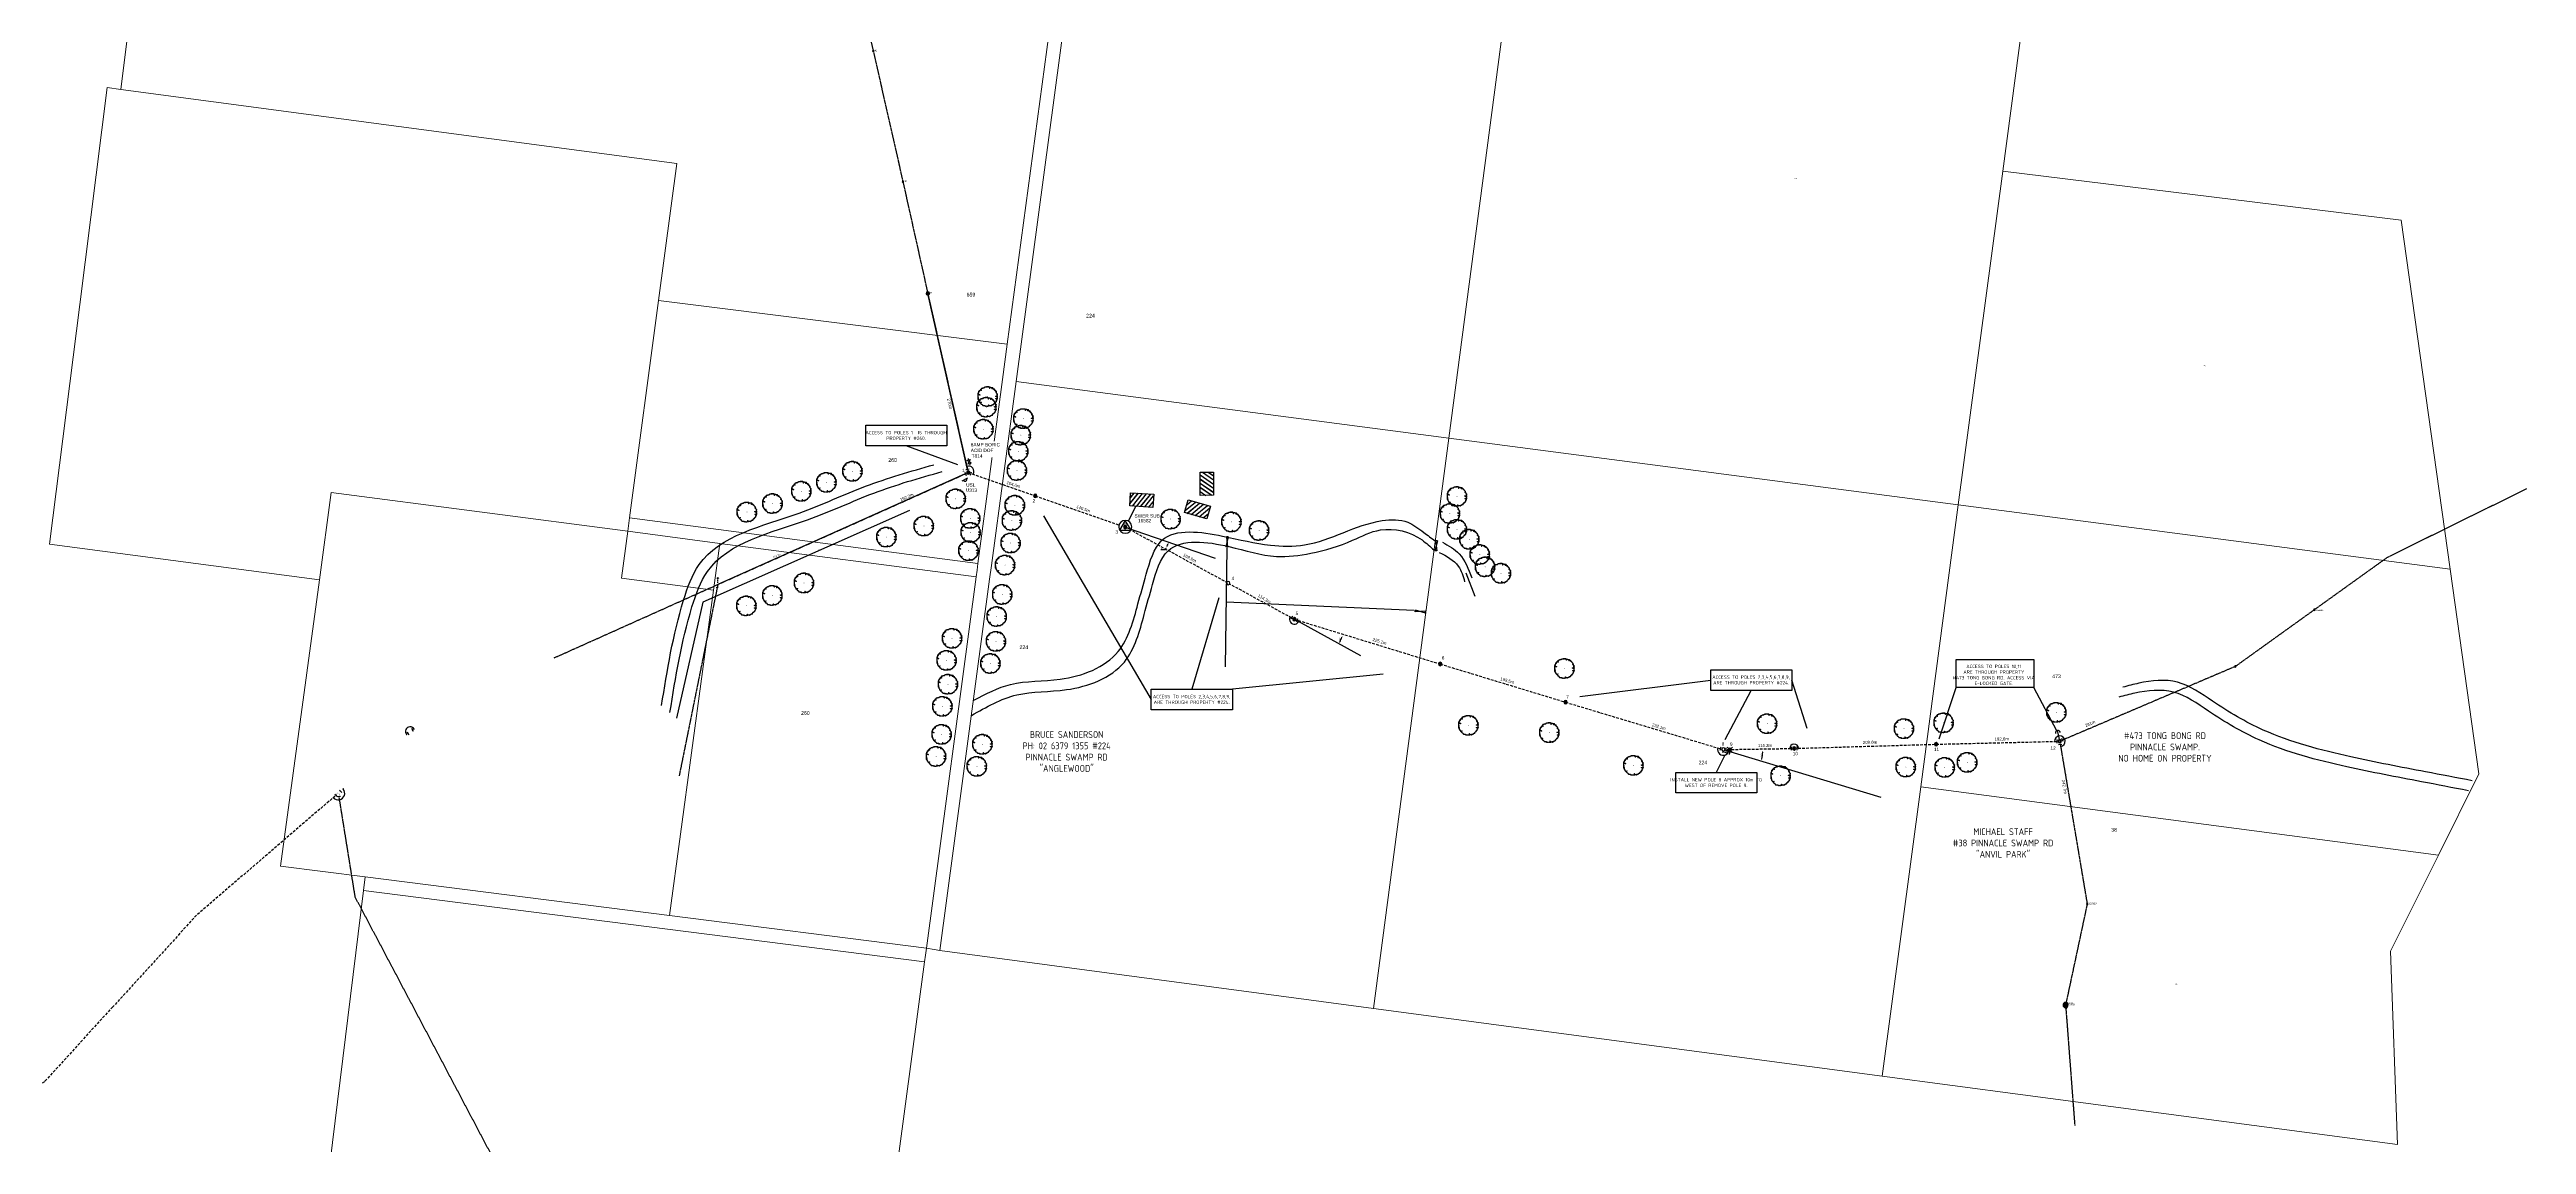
# Model space of a CAD drawing. Header units: metres. Extents: x 206144 to 214764, y 6366407 to 6371688.
# Drawn here: x 211110 to 214764, y 6369556 to 6371170 of the extents above; entities that cross this region are included whole.
import ezdxf
from ezdxf.enums import TextEntityAlignment as Align

# ---------------------------------------------------------------- set-up
doc = ezdxf.new("R2010")
doc.units = ezdxf.units.M
for name, pattern in [('Cable Exist OH', [1, 1, 0]), ('Cable New OH', [6, 4, -2]), ('DASHED2', [9.525, 6.35, -3.175])]:
    doc.linetypes.add(name, pattern=pattern)
doc.layers.get('0').update_dxf_attribs({"color": 6})
doc.layers.add('_User Dimensions', color=7, linetype='Continuous', plot=False)
doc.layers.add('Cadastre Land Parcels_SP_EXT', color=9, linetype='Continuous', lineweight=5)
doc.layers.add('Cadastre Roads_SP_EXT', color=9, linetype='Continuous', lineweight=5)
for name, color, linetype in [('Equip_HV_EXT', 7, 'Continuous'), ('Equip_LV_EXT', 7, 'Continuous'), ('Equip_SP_HV_EXT', 7, 'Continuous'), ('Equip_SP_HV_MOD', 3, 'Continuous'), ('Mains_HV_EXT', 7, 'Continuous'), ('Mains_HV_NEW', 2, 'Continuous'), ('Mains_HV_New_A18', 2, 'Continuous'), ('Mains_HV_NEW_Hardwired', 2, 'Continuous'), ('Notes', 7, 'Continuous'), ('Notes_SP_MISC', 7, 'Continuous'), ('OH_Details_SP_MISC', 7, 'Continuous'), ('Services_SP_EXT', 7, 'Continuous'), ('Sub_SP_TR_HV_LV_EXT', 7, 'Continuous'), ('SupportsOH_SP_MISC', 7, 'Continuous'), ('SupportsOH_SP_TR_HV_LV_SL_EXT', 7, 'Continuous'), ('SupportsOH_SP_TR_HV_LV_SL_NEW', 2, 'Continuous')]:
    doc.layers.add(name, color=color, linetype=linetype)
doc.styles.add('ARIAL', font='arial.ttf', dxfattribs={"height": 2})
doc.styles.add('iecISOCP', font='isocp.shx')
doc.styles.add('POLE_LABEL', font='arial.ttf')
doc.styles.get("Standard").update_dxf_attribs({"font": 'arial.ttf'})
doc.linetypes.add('IE Fence', pattern='A,8,-1.2,["|",Standard,S=1,R=0,X=0,Y=-0.6],-1.4', length=10.6)
doc.dimstyles.new('GISCAD Dim Style', dxfattribs={"dimtxt": 2.5, "dimasz": 3, "dimexe": 1.25, "dimexo": 0.625, "dimtad": 1, "dimtoh": 1, "dimdec": 1, "dimtxsty": 'ARIAL', "dimcen": 2.5, "dimadec": 0, "dimazin": 0, "dimtfac": 1, "dimtdec": 1, "dimtmove": 0, "dimatfit": 3, "dimfxl": 1.25, "dimarcsym": 0})
doc.dimstyles.new('UGT1', dxfattribs={"dimtxt": 2.5, "dimasz": 2, "dimexe": 1.25, "dimexo": 0.625, "dimgap": 1, "dimtad": 1, "dimjust": 1, "dimlfac": 1000, "dimtxsty": 'iecISOCP', "dimblk1": 'M05', "dimblk2": 'NONE', "dimsah": 1, "dimcen": 0, "dimse1": 1, "dimse2": 1, "dimadec": 0, "dimazin": 0, "dimtfac": 1, "dimtmove": 0, "dimatfit": 3, "dimfxl": 1, "dimarcsym": 0})

# ---------------------------------------------------------------- blocks, each defined once
blk = doc.blocks.new('SUB_SWER_EXT')
blk.add_wipeout([(0, 3.8), (-0.5, 3.8), (-1, 3.7), (-1.4, 3.6), (-1.8, 3.4), (-2.3, 3.1), (-2.6, 2.8), (-3, 2.4), (-3.2, 2.1), (-3.5, 1.6), (-3.7, 1.2), (-3.8, 0.7), (-3.8, 0.2), (-3.8, -0.2), (-3.8, -0.7), (-3.7, -1.2), (-3.5, -1.6), (-3.2, -2.1), (-3, -2.4), (-2.6, -2.8), (-2.3, -3.1), (-1.8, -3.4), (-1.4, -3.6), (-1, -3.7), (-0.5, -3.8), (0, -3.8), (0.5, -3.8), (1, -3.7), (1.4, -3.6), (1.8, -3.4), (2.3, -3.1), (2.6, -2.8), (3, -2.4), (3.2, -2.1), (3.5, -1.6), (3.7, -1.2), (3.8, -0.7), (3.8, -0.2), (3.8, 0.2), (3.8, 0.7), (3.7, 1.2), (3.5, 1.6), (3.2, 2.1), (3, 2.4), (2.6, 2.8), (2.3, 3.1), (1.8, 3.4), (1.4, 3.6), (1, 3.7), (0.5, 3.8)])
blk.add_lwpolyline([(-3.8, 0, 1), (3.8, 0, 1)], format="xyb", close=True)
blk.add_lwpolyline([(1.9, 0.5), (0, 3.8), (-3.3, -1.9), (3.3, -1.9)], close=True)
at = {"color": 7, "linetype": 'Continuous', "insert": (-0.8, 2.9), "char_height": 2, "attachment_point": 1}
blk.add_mtext_dynamic_manual_height_columns('S', width=1.552, gutter_width=4, heights=[0], dxfattribs=at)
for tag, height, flags, p in [('STREET_CODE', 0.2, 9, (1.5, 0)), ('ASSET_NUM', 2.5, 8, (2, 2)), ('CONSTRUCTED_VOLTAGE', 0.2, 9, (1.5, -0.2)), ('NO_PHASES', 0.2, 9, (1.5, -0.4)), ('OPERATING_VOLTAGE', 0.2, 9, (1.5, -0.6)), ('OPERATED_BY', 0.2, 9, (1.5, -0.8)), ('MAINTAINED_BY', 0.2, 9, (1.5, -1)), ('ORIENTATION', 0.2, 9, (1.5, -1.2)), ('OWNED_BY', 0.2, 9, (1.5, -1.4)), ('SECONDARY_VOLTAGE', 0.2, 9, (1.5, -1.6)), ('STATE', 0.2, 9, (1.5, -1.8)), ('SUBSTATION_TYPE', 0.2, 9, (1.5, -2)), ('USAGE', 0.2, 9, (1.5, -2.2)), ('LEGEND', 0.2, 9, (1.5, -2.4)), ('LOCATION', 0.2, 9, (1.5, -2.6)), ('STREETNAME', 0.2, 9, (1.5, -2.8)), ('SUBURB', 0.2, 9, (1.5, -3)), ('NOTES', 0.2, 9, (1.5, -3.2)), ('Z', 0.2, 1, (1.5, -3.4))]:
    blk.add_attdef(tag, text='', height=height, dxfattribs=dict(flags=flags)).set_placement(p, align=Align.MIDDLE_LEFT)
blk = doc.blocks.new('LV_OH_LINKS_DISTFUSE_EXT')
for p, q in [((0, 0), (0.96, 0)), ((3.84, 0), (4.8, 0))]:
    blk.add_line(p, q)
blk.add_lwpolyline([(3.84, -1.2), (3.84, 1.2), (0.96, -1.2), (0.96, 1.2)], close=True)
at = {"flags": 9}
for tag, p in [('ACTUAL_STATUS', (0, 0)), ('CONSTRUCTED_VOLTAGE', (0, -0.2)), ('OPERATING_VOLTAGE', (0, -0.6)), ('ORIENTATION', (0, -0.8)), ('OWNED_BY', (0, -1)), ('STATE', (0, -1.2)), ('SWITCH_TYPE', (0, -1.4)), ('NO_PHASES', (0, -0.4)), ('USAGE', (0, -1.6)), ('NOTES', (0, -1.8))]:
    blk.add_attdef(tag, text='', height=0.2, dxfattribs=at).set_placement(p, align=Align.MIDDLE_LEFT)
at = {"flags": 1}
blk.add_attdef('Z', (0, 0), '', height=0.2, dxfattribs=at)
blk = doc.blocks.new('CCP_EXT')
blk.add_wipeout([(0, 0.6), (0.6, 0), (0, -0.6), (-0.6, 0)])
blk.add_lwpolyline([(-0.6, 0), (0, 0.6), (0.6, 0), (0, -0.6), (-0.6, 0)])
at = {"flags": 1}
blk.add_attdef('Z', (0, 0), '', height=0.2, dxfattribs=at)
at = {"flags": 9}
for tag, p in [('CCP_TYPE', (0, 0)), ('CONSTRUCTED_VOLTAGE', (0, -0.2)), ('NO_PHASES', (0, -0.4)), ('OPERATING_VOLTAGE', (0, -0.6)), ('ORIENTATION', (0, -0.8)), ('OWNED_BY', (0, -1)), ('USAGE', (0, -1.2)), ('LEGEND', (0, -1.4)), ('LIFE_SUPPORT', (0, -1.6)), ('STATE', (0, -1.8)), ('NOTES', (0, -2))]:
    blk.add_attdef(tag, text='', height=0.2, dxfattribs=at).set_placement(p, align=Align.MIDDLE_LEFT)
blk = doc.blocks.new('POLE_EXT')
blk.add_hatch(color=256).paths.add_polyline_path([(-1, 0, 1), (1, 0, 1)])
blk.add_lwpolyline([(-1, 0, 1), (1, 0, 1)], format="xyb", close=True)
for tag, height, flags, p in [('pNumber', 2.5, 8, (-17.8, 2.1)), ('OWNED_BY', 0.2, 9, (1.4, -0.4)), ('PARENT', 0.2, 9, (1.4, -0.6)), ('SPECIAL_USE', 0.2, 9, (1.4, -0.8)), ('STATE', 0.2, 9, (1.4, -1)), ('USAGE', 0.2, 9, (1.4, -1.2)), ('cLV', 0.2, 9, (1.4, -1.4)), ('hDepth', 0.2, 9, (1.4, -1.6)), ('hDia', 0.2, 9, (1.4, -1.8)), ('cHV', 0.2, 9, (1.4, -2)), ('LBRACKET', 0.2, 9, (1.4, -2.2)), ('LExisting', 0.2, 9, (1.4, -2.4)), ('LANTNUMBER', 0.2, 9, (1.4, -2.6)), ('LOther', 0.2, 9, (1.4, -2.8)), ('LRemove', 0.2, 9, (1.4, -3)), ('LEGEND', 0.2, 9, (1.4, -3.2)), ('cLinedev', 0.2, 9, (1.4, -3.4)), ('LOCATION', 0.2, 9, (1.4, -3.6)), ('pExisting', 0.2, 9, (1.4, -3.8)), ('PFNUMBER', 0.2, 9, (1.4, -4)), ('NEWPFNUMBER', 0.2, 9, (1.4, -4.2)), ('pFooting', 0.2, 9, (1.4, -4.4)), ('pNew', 0.2, 9, (1.4, -4.6)), ('pRelocate', 0.2, 9, (1.4, -5)), ('pRemove', 0.2, 9, (1.4, -5.2)), ('pReplace', 0.2, 9, (1.4, -5.4)), ('pStay', 0.2, 9, (1.4, -5.6)), ('pType', 0.2, 9, (1.4, -5.8)), ('cspan', 0.2, 9, (1.4, -6)), ('STREETNAME', 0.2, 9, (1.4, -6.2)), ('SUBURB', 0.2, 9, (1.4, -6.4)), ('NOTES', 0.2, 9, (1.4, -6.6)), ('MAINTAINED_BY', 0.2, 9, (1.4, -6.8)), ('OPERATED_BY', 0.2, 9, (1.4, -7))]:
    blk.add_attdef(tag, text='', height=height, dxfattribs=dict(flags=flags)).set_placement(p, align=Align.MIDDLE_LEFT)
at = {"style": 'POLE_LABEL'}
for tag, height, flags, p in [('STRUCTURE_PLANT_NUMBER', 0.2, 9, (1.4, 0)), ('ASSET_NUM', 2.5, 8, (2, 2)), ('STREET_CODE', 0.2, 9, (1.4, -0.2))]:
    blk.add_attdef(tag, text='', height=height, dxfattribs=dict(at, flags=flags)).set_placement(p, align=Align.MIDDLE_LEFT)
at = {"flags": 1}
blk.add_attdef('Z', (1.4, -7.3), '', height=0.2, dxfattribs=at)
blk = doc.blocks.new('*U153')
for p, q in [((0.1, 11.7), (0.1, 10.7)), ((0.1, 7.8), (0.1, 6.9))]:
    blk.add_line(p, q)
blk.add_lwpolyline([(-1.1, 7.8), (1.3, 7.8), (-1.1, 10.7), (1.3, 10.7)], close=True)
for tag, height, flags, p in [('STREET_CODE', 0.2, 9, (1.5, 0)), ('ASSET_NUM', 2.5, 8, (2, 2)), ('ACTUAL_STATUS', 0.2, 9, (1.5, -0.2)), ('CONSTRUCTED_VOLTAGE', 0.2, 9, (1.5, -0.4)), ('NO_PHASES', 0.2, 9, (1.5, -0.6)), ('OPERATING_VOLTAGE', 0.2, 9, (1.5, -0.8)), ('ORIENTATION', 0.2, 9, (1.5, -1)), ('OWNED_BY', 0.2, 9, (1.5, -1.2)), ('OPERATED_BY', 0.2, 9, (1.5, -1.4)), ('MAINTAINED_BY', 0.2, 9, (1.5, -1.6)), ('STATE', 0.2, 9, (1.5, -1.8)), ('SWITCH_TYPE', 0.2, 9, (1.5, -2)), ('USAGE', 0.2, 9, (1.5, -2.2)), ('LEGEND', 0.2, 9, (1.5, -2.4)), ('LOCATION', 0.2, 9, (1.5, -2.6)), ('STREETNAME', 0.2, 9, (1.5, -2.8)), ('SUBURB', 0.2, 9, (1.5, -3)), ('NOTES', 0.2, 9, (1.5, -3.2)), ('LABEL_ALIGNMENT', 0.2, 9, (1.5, -3.4)), ('Z', 0.2, 1, (1.5, -3.6))]:
    blk.add_attdef(tag, text='', height=height, dxfattribs=dict(flags=flags)).set_placement(p, align=Align.MIDDLE_LEFT)
blk = doc.blocks.new('*U132')
blk.add_line((6.7, 3.2), (1.9, 3.2))
blk.add_lwpolyline([(5.8, 3.2, 0.414214), (4.3, 4.7, 0.414214), (2.9, 3.2)], format="xyb")
for tag, height, flags, p in [('STREET_CODE', 0.2, 9, (1.5, 0)), ('ASSET_NUM', 2.5, 8, (2, 2)), ('ACTUAL_STATUS', 0.2, 9, (1.5, -0.2)), ('CONSTRUCTED_VOLTAGE', 0.2, 9, (1.5, -0.4)), ('NO_PHASES', 0.2, 9, (1.5, -0.6)), ('OPERATING_VOLTAGE', 0.2, 9, (1.5, -0.8)), ('ORIENTATION', 0.2, 9, (1.5, -1)), ('OWNED_BY', 0.2, 9, (1.5, -1.2)), ('OPERATED_BY', 0.2, 9, (1.5, -1.4)), ('MAINTAINED_BY', 0.2, 9, (1.5, -1.6)), ('STATE', 0.2, 9, (1.5, -1.8)), ('SWITCH_TYPE', 0.2, 9, (1.5, -2)), ('USAGE', 0.2, 9, (1.5, -2.2)), ('LEGEND', 0.2, 9, (1.5, -2.4)), ('LOCATION', 0.2, 9, (1.5, -2.6)), ('STREETNAME', 0.2, 9, (1.5, -2.8)), ('SUBURB', 0.2, 9, (1.5, -3)), ('NOTES', 0.2, 9, (1.5, -3.2)), ('LABEL_ALIGNMENT', 0.2, 9, (1.5, -3.4)), ('Z', 0.2, 1, (1.5, -3.6))]:
    blk.add_attdef(tag, text='', height=height, dxfattribs=dict(flags=flags)).set_placement(p, align=Align.MIDDLE_LEFT)
blk = doc.blocks.new('CONNECTOR_NODE_EXT')
h = blk.add_hatch(color=256)
edge = h.paths.add_edge_path()
edge.add_arc((0, 0), 0.5, 0, 360)
blk.add_circle((0, 0), 0.5)
at = {"flags": 1}
blk.add_attdef('Z', (0, 0), '', height=0.2, dxfattribs=at)
at = {"flags": 9}
for tag, p in [('CONNECTOR_TYPE', (0, 0)), ('CONSTRUCTED_VOLTAGE', (0, -0.2)), ('NO_PHASES', (0, -0.4)), ('OPERATING_VOLTAGE', (0, -0.6)), ('ORIENTATION', (0, -0.8)), ('SUBTYPE', (0, -1)), ('USAGE', (0, -1.2)), ('NOTES', (0, -1.4))]:
    blk.add_attdef(tag, text='', height=0.2, dxfattribs=at).set_placement(p, align=Align.MIDDLE_LEFT)
blk = doc.blocks.new('BOND POINT')
blk.add_hatch(color=256).paths.add_polyline_path([(-1, 0, 1), (1, 0, 1)])
blk.add_lwpolyline([(-1, 0, 1), (1, 0, 1)], format="xyb", close=True)
blk = doc.blocks.new('End Shackle_NEW')
blk.add_wipeout([(-0.3, 0), (-0.3, 1.8), (0.3, 1.8), (0.3, 0)])
blk.add_line((1, 1.8), (-1, 1.8))
at = {"flags": 1}
blk.add_attdef('Z', (0, 0), '', height=0.2, dxfattribs=at)
at = {"flags": 9}
for tag, p in [('CONNECTOR_TYPE', (0, 0)), ('CONSTRUCTED_VOLTAGE', (0, -0.2)), ('NO_PHASES', (0, -0.4)), ('OPERATING_VOLTAGE', (0, -0.6)), ('ORIENTATION', (0, -0.8)), ('OWNED_BY', (0, -1)), ('STATE', (0, -1.2)), ('USAGE', (0, -1.4)), ('NOTES', (0, -1.6)), ('MAINTAINED_BY', (0, -1.8)), ('OPERATED_BY', (0, -2))]:
    blk.add_attdef(tag, text='', height=0.2, dxfattribs=at).set_placement(p, align=Align.MIDDLE_LEFT)
blk = doc.blocks.new('STAY_DEL')
at = {"linetype": 'DASHED2', "ltscale": 0.3}
blk.add_line((0, 0), (-7.2, 0), dxfattribs=at)
blk.add_arc((-5.7, 0), 1.5, 90, 270)
blk = doc.blocks.new('TREE1')
at = {"const_width": 0.256}
blk.add_lwpolyline([(-0.1, 0, 1), (0.1, 0, 1)], format="xyb", close=True, dxfattribs=at)
for p in [(-6, 1.8), (-6, 1.6), (-6, 1.5), (-6, 1.1), (-6, 0.9), (-6, 0.8), (-6, 0.7), (-6, 0.5), (-6, 0.4), (-6, 0.3), (-6, 0.3), (-6, 0.2), (-6, 0.1), (-6, 0), (-5.9, 1.9), (-5.9, 1.2), (-5.8, 2.4), (-5.8, 2.1), (-5.8, 1.9), (-5.8, 1.2), (-5.7, 2.2), (-5.7, 1.4), (-5.7, 1.2), (-5.6, 2.5), (-5.5, 3.1), (-5.5, 2.7), (-5.4, 3.3), (-5.4, 2.8), (-5.4, 1.3), (-5.3, 3.1), (-5.3, 1.2), (-5.2, 3.3), (-5.1, 3.5), (-5.1, 3.4), (-5.1, 3.1), (-5.1, 1.2), (-5, 1.1), (-5, 1.1), (-4.9, 3.6), (-4.9, 1.1), (-4.9, 1), (-4.8, 3.9), (-4.8, 3.8), (-4.8, 3.5), (-4.8, 1), (-4.7, 3.7), (-4.6, 4.1), (-4.4, 4.1), (-4.3, 4.4), (-4.2, 4.5), (-4.2, 4.4), (-4.2, 4.3), (-4.2, 4.2), (-4.2, 4.1), (-4.1, 4.1), (-4.1, 4.1), (-4.1, 4.1), (-4, 4.1), (-3.9, 4.6), (-3.9, 4), (-3.9, 3.9), (-3.8, 5), (-3.8, 4.9), (-3.7, 4.8), (-3.7, 4.8), (-3.5, 5), (-3.4, 5), (-3.4, 5), (-3.2, 5.1), (-3.1, 5.2), (-3, 5.3), (-2.9, 5.3), (-2.9, 5.3), (-2.7, 5.3), (-2.3, 5.3), (-2.2, 5.5), (-2.2, 5.5), (-2.2, 5.3), (-2.1, 5.6), (-2, 5.6), (-1.8, 5.7), (-1.6, 5.8), (-1.4, 5.9), (-1.3, 5.9), (-1.2, 5.9), (-1, 5.9), (-1, 5.8), (-0.9, 5.9), (-0.7, 6), (-0.7, 5.9), (-0.6, 6), (-0.3, 5.9), (-0.2, 6), (-0.2, 5.9), (0, 6), (0, 6), (0.3, 6), (0.3, 6), (0.4, 5.9), (0.6, 5.8), (0.7, 6), (1, 5.9), (1, 5.9), (1.1, 5.7), (1.1, 5.2), (1.1, 5.2), (1.1, 5.1), (1.1, 5.1), (1.2, 5.6), (1.2, 5.5), (1.2, 5.5), (1.2, 5.4), (1.2, 5.3), (1.3, 5.4), (1.4, 5.6), (1.6, 5.6), (1.9, 5.6), (2.1, 5.5), (2.2, 5.5), (2.4, 5.5), (2.6, 5.5), (2.7, 4.9), (2.7, 4.8), (2.9, 5.5), (2.9, 5.1), (2.9, 4.9), (2.9, 4.9), (3, 5.4), (3, 5.3), (3, 5.3), (3.2, 4.9), (3.5, 4.9), (3.5, 4.8), (3.6, 4.7), (3.6, 4.7), (3.6, 4.5), (3.6, 4.5), (3.8, 4.7), (3.9, 4.3), (4, 4.6), (4, 4.5), (4.1, 4.2), (4.1, 4.1), (4.4, 4.1), (4.4, 3.9), (4.5, 3.7), (4.6, 3.8), (4.6, 3.8), (4.8, 3.5), (4.8, 0.2), (4.9, 3.4), (4.9, 3.2), (4.9, 0.2), (5, 2.6), (5, 2.5), (5, 2.5), (5.1, 2.5), (5.1, 0.1), (5.1, 0.1), (5.2, 3.1), (5.2, 3.1), (5.2, 2.8), (5.2, 2.7), (5.2, 2.5), (5.2, 0.1), (5.4, 2.5), (5.4, 2.4), (5.4, 2.4), (5.4, 2.1), (5.4, 2.1), (5.4, 0.2), (5.5, 1.9), (5.5, 0.1), (5.6, 1.9), (5.7, 1.7), (5.7, 1.7), (5.7, 1.4), (5.7, 0.9), (5.7, 0.8), (5.7, 0.1), (5.7, 0.1), (5.8, 1.5), (5.8, 1.1), (5.8, 0.7), (5.8, 0.6), (5.8, 0.4), (5.8, 0), (5.8, 0), (5.9, 1.2), (5.9, 0.5), (5.9, 0.4), (5.9, 0.4), (6, 1.5), (6, 0.3), (6, 0.3), (6, 0.2), (-6, -0.1), (-6, -0.2), (-6, -0.2), (-6, -0.3), (-6, -0.4), (-6, -0.6), (-6, -0.6), (-6, -0.7), (-6, -0.7), (-6, -0.7), (-6, -0.9), (-6, -1), (-6, -1), (-6, -1.2), (-6, -1.2), (-6, -1.3), (-6, -1.7), (-5.9, -0.3), (-5.8, -0.8), (-5.8, -1), (-5.8, -1.5), (-5.8, -1.9), (-5.7, -1.4), (-5.7, -2), (-5.6, -1.9), (-5.6, -2.1), (-5.6, -2.3), (-5.6, -2.5), (-5.5, -2.4), (-5.4, -2.8), (-5.2, -2.9), (-5.2, -3), (-5.2, -3.1), (-5.1, -3.2), (-5, -3.3), (-5, -3.4), (-4.9, -3.7), (-4.8, -3.5), (-4.7, -3.8), (-4.5, -4), (-4.4, -3.7), (-4.4, -3.8), (-4.4, -4.1), (-4.3, -3.6), (-4.3, -4.2), (-4.2, -3.6), (-4.2, -3.6), (-4.2, -4.3), (-4.1, -4.6), (-4, -3.5), (-3.9, -4.7), (-3.7, -4.7), (-3.4, -4.9), (-3.4, -5), (-3.2, -5.2), (-3.1, -5.4), (-3, -5.5), (-3, -5.6), (-2.7, -5.6), (-2.4, -5.6), (-2.2, -5.6), (-2, -5.7), (-1.9, -5.6), (-1.8, -5.7), (-1.7, -5.8), (-1.6, -5.9), (-1.5, -5.8), (-1.3, -5.9), (-1.2, -6), (-1, -5.9), (-1, -5.9), (-0.5, -6), (-0.1, -6), (0, -5.9), (0.2, -5.9), (0.5, -5.2), (0.5, -5.3), (0.5, -5.5), (0.5, -5.5), (0.5, -5.9), (0.7, -5.4), (0.7, -5.7), (0.7, -5.9), (0.8, -5.5), (0.8, -5.8), (0.8, -5.9), (0.9, -5.6), (1, -5.6), (1, -5.6), (1, -5.6), (1.2, -5.7), (1.3, -5.7), (1.5, -5.7), (1.9, -5.6), (1.9, -5.7), (2, -5.6), (2, -5.9), (2.1, -5.6), (2.3, -5.5), (2.4, -5.5), (2.7, -5.3), (2.7, -5.5), (2.9, -5.2), (2.9, -5.2), (3, -5.1), (3.2, -5.1), (3.4, -5), (3.6, -4.9), (3.6, -5), (3.7, -4.6), (3.7, -4.8), (3.7, -4.9), (3.8, -4.5), (3.9, -4.3), (3.9, -4.3), (3.9, -4.3), (3.9, -4.4), (4.1, -4.1), (4.1, -4.2), (4.2, -4.1), (4.5, -3.9), (4.5, -4), (4.6, -3.6), (4.6, -3.7), (4.7, -3.6), (4.8, -3.6), (4.9, -1.4), (4.9, -1.4), (4.9, -3.3), (4.9, -3.5), (4.9, -3.5), (5, -3.3), (5.1, -1.4), (5.1, -1.4), (5.1, -1.4), (5.1, -3.3), (5.2, -3.2), (5.3, -1.4), (5.3, -1.5), (5.3, -2.7), (5.3, -2.8), (5.3, -2.8), (5.3, -2.8), (5.3, -2.9), (5.3, -2.9), (5.3, -2.9), (5.3, -3), (5.4, -2.3), (5.4, -2.4), (5.5, -1.4), (5.5, -2.3), (5.5, -2.5), (5.5, -2.5), (5.6, -1.4), (5.6, -2), (5.6, -2.1), (5.6, -2.1), (5.6, -2.2), (5.7, -1.4), (5.7, -1.8), (5.7, -1.9), (5.8, -0.4), (5.8, -0.5), (5.8, -0.5), (5.8, -0.6), (5.8, -1), (5.8, -1.4), (5.8, -1.6), (5.8, -1.7), (5.9, -0.1), (5.9, -0.2), (5.9, -0.7), (5.9, -0.8), (5.9, -0.9), (5.9, -1.4), (6, -1.3)]:
    blk.add_point(p)
at = {"flags": 1}
blk.add_attdef('Z', (0, 0), '', height=0.2, dxfattribs=at)
blk = doc.blocks.new('_None')
blk = doc.blocks.new('M05')
blk.add_hatch(color=256).paths.add_polyline_path([(-2, 0), (-0.7, -0.8), (-0.7, 0.8)])
at = {"color": 1}
blk.add_lwpolyline([(-0.7, 0.8), (-0.7, -0.8), (-2, 0)], close=True, dxfattribs=at)
blk = doc.blocks.new('POLE_NEW')
blk.add_wipeout([(0.1, 1), (-0.1, 1), (-0.2, 1), (-0.3, 1), (-0.4, 0.9), (-0.5, 0.8), (-0.6, 0.8), (-0.7, 0.7), (-0.8, 0.6), (-0.9, 0.5), (-0.9, 0.4), (-1, 0.3), (-1, 0.1), (-1, 0), (-1, -0.1), (-1, -0.2), (-0.9, -0.4), (-0.9, -0.5), (-0.8, -0.6), (-0.7, -0.7), (-0.6, -0.8), (-0.5, -0.8), (-0.4, -0.9), (-0.3, -0.9), (-0.2, -1), (-0.1, -1), (0.1, -1), (0.2, -1), (0.3, -1), (0.4, -0.9), (0.5, -0.8), (0.6, -0.8), (0.7, -0.7), (0.8, -0.6), (0.9, -0.5), (0.9, -0.4), (1, -0.3), (1, -0.1), (1, 0), (1, 0.1), (1, 0.2), (0.9, 0.4), (0.9, 0.5), (0.8, 0.6), (0.7, 0.7), (0.6, 0.8), (0.5, 0.8), (0.4, 0.9), (0.3, 0.9), (0.2, 1)])
at = {"lineweight": -3}
blk.add_lwpolyline([(-1, 0, 1), (1, 0, 1)], format="xyb", close=True, dxfattribs=at)
for tag, height, flags, p in [('pNumber', 2.5, 8, (-17.8, 2.1)), ('OWNED_BY', 0.2, 9, (1.1, -0.4)), ('PARENT', 0.2, 9, (1.1, -0.6)), ('SPECIAL_USE', 0.2, 9, (1.1, -0.8)), ('STATE', 0.2, 9, (1.1, -1)), ('USAGE', 0.2, 9, (1.1, -1.2)), ('cLV', 0.2, 9, (1.1, -1.4)), ('hDepth', 0.2, 9, (1.1, -1.6)), ('hDia', 0.2, 9, (1.1, -1.8)), ('cHV', 0.2, 9, (1.1, -2)), ('LBRACKET', 0.2, 9, (1.1, -2.2)), ('LExisting', 0.2, 9, (1.1, -2.4)), ('LANTNUMBER', 0.2, 9, (1.1, -2.6)), ('LOther', 0.2, 9, (1.1, -2.8)), ('LRemove', 0.2, 9, (1.1, -3)), ('LEGEND', 0.2, 9, (1.1, -3.2)), ('cLinedev', 0.2, 9, (1.1, -3.4)), ('pExisting', 0.2, 9, (1.1, -3.6)), ('PFNUMBER', 0.2, 9, (1.1, -3.8)), ('NEWPFNUMBER', 0.2, 9, (1.1, -4)), ('pFooting', 0.2, 9, (1.1, -4.2)), ('pNew', 0.2, 9, (1.1, -4.4)), ('pRelocate', 0.2, 9, (1.1, -4.8)), ('pRemove', 0.2, 9, (1.1, -5)), ('pReplace', 0.2, 9, (1.1, -5.2)), ('pStay', 0.2, 9, (1.1, -5.4)), ('pType', 0.2, 9, (1.1, -5.6)), ('cspan', 0.2, 9, (1.1, -5.8)), ('SUBURB', 0.2, 9, (1.1, -6)), ('STREETNAME', 0.2, 9, (1.1, -6.2)), ('LOCATION', 0.2, 9, (1.1, -6.4)), ('NOTES', 0.2, 9, (1.1, -6.6)), ('OPERATED_BY', 0.2, 9, (1.1, -6.9)), ('MAINTAINED_BY', 0.2, 9, (1.1, -7.2))]:
    blk.add_attdef(tag, text='', height=height, dxfattribs=dict(flags=flags)).set_placement(p, align=Align.MIDDLE_LEFT)
at = {"style": 'POLE_LABEL'}
for tag, height, flags, p in [('STRUCTURE_PLANT_NUMBER', 0.2, 9, (1.1, 0.1)), ('ASSET_NUM', 2.5, 8, (2, 2)), ('STREET_CODE', 0.2, 9, (1.1, -0.2))]:
    blk.add_attdef(tag, text='', height=height, dxfattribs=dict(at, flags=flags)).set_placement(p, align=Align.MIDDLE_LEFT)
at = {"flags": 1}
blk.add_attdef('Z', (1.1, -7.6), '', height=0.2, dxfattribs=at)
blk = doc.blocks.new('POLE_REPLACE_NEW')
blk.add_wipeout([(0, 2.5), (-0.3, 2.5), (-0.6, 2.4), (-0.9, 2.3), (-1.2, 2.2), (-1.5, 2), (-1.7, 1.8), (-1.9, 1.6), (-2.1, 1.3), (-2.3, 1.1), (-2.4, 0.8), (-2.5, 0.5), (-2.5, 0.2), (-2.5, -0.2), (-2.5, -0.5), (-2.4, -0.8), (-2.3, -1.1), (-2.1, -1.3), (-1.9, -1.6), (-1.7, -1.8), (-1.5, -2), (-1.2, -2.2), (-0.9, -2.3), (-0.6, -2.4), (-0.3, -2.5), (0, -2.5), (0.3, -2.5), (0.6, -2.4), (0.9, -2.3), (1.2, -2.2), (1.5, -2), (1.7, -1.8), (1.9, -1.6), (2.1, -1.3), (2.3, -1.1), (2.4, -0.8), (2.5, -0.5), (2.5, -0.2), (2.5, 0.2), (2.5, 0.5), (2.4, 0.8), (2.3, 1.1), (2.1, 1.3), (1.9, 1.6), (1.7, 1.8), (1.5, 2), (1.2, 2.2), (0.9, 2.3), (0.6, 2.4), (0.3, 2.5)])
h = blk.add_hatch(color=256)
edge = h.paths.add_edge_path()
edge.add_arc((0, 0), 2.5, 270, 450)
edge.add_line((0, 2.5), (0, -2.5))
blk.add_lwpolyline([(0, 2.5), (0, -2.5)])
at = {"lineweight": -3}
blk.add_arc((0, 0), 2.5, 90, 270, dxfattribs=at)
blk.add_arc((0, 0), 2.5, 270, 90)
at = {"style": 'POLE_LABEL', "flags": 9}
blk.add_attdef('STRUCTURE_PLANT_NUMBER', text='', height=0.2, dxfattribs=at).set_placement((1.5, 0.2), align=Align.MIDDLE_LEFT)
for tag, height, flags, p in [('STREET_CODE', 0.2, 9, (1.5, 0)), ('ASSET_NUM', 2.5, 8, (2, 2)), ('OWNED_BY', 0.2, 9, (1.5, -0.2)), ('PARENT', 0.2, 9, (1.5, -0.4)), ('SPECIAL_USE', 0.2, 9, (1.5, -0.6)), ('STATE', 0.2, 9, (1.5, -0.8)), ('USAGE', 0.2, 9, (1.5, -1)), ('cLV', 0.2, 9, (1.5, -1.2)), ('hDepth', 0.2, 9, (1.5, -1.4)), ('hDia', 0.2, 9, (1.5, -1.6)), ('cHV', 0.2, 9, (1.5, -1.8)), ('LBRACKET', 0.2, 9, (1.5, -2)), ('LExisting', 0.2, 9, (1.5, -2.2)), ('LANTNUMBER', 0.2, 9, (1.5, -2.4)), ('LOther', 0.2, 9, (1.5, -2.6)), ('LRemove', 0.2, 9, (1.5, -2.8)), ('LEGEND', 0.2, 9, (1.5, -3)), ('cLinedev', 0.2, 9, (1.5, -3.2)), ('pExisting', 0.2, 9, (1.5, -3.4)), ('PFNUMBER', 0.2, 9, (1.5, -3.6)), ('NEWPFNUMBER', 0.2, 9, (1.5, -3.8)), ('pFooting', 0.2, 9, (1.5, -4)), ('pNew', 0.2, 9, (1.5, -4.2)), ('pRelocate', 0.2, 9, (1.5, -4.6)), ('pRemove', 0.2, 9, (1.5, -4.8)), ('pReplace', 0.2, 9, (1.5, -5)), ('pStay', 0.2, 9, (1.5, -5.2)), ('pType', 0.2, 9, (1.5, -5.4)), ('cspan', 0.2, 9, (1.5, -5.6)), ('SUBURB', 0.2, 9, (1.5, -5.8)), ('STREETNAME', 0.2, 9, (1.5, -6)), ('LOCATION', 0.2, 9, (1.5, -6.2)), ('NOTES', 0.2, 9, (1.5, -6.4)), ('OPERATED_BY', 0.2, 9, (1.5, -6.6)), ('MAINTAINED_BY', 0.2, 9, (1.5, -6.8)), ('Z', 0.2, 1, (1.5, -7)), ('pNumber', 2, 8, (1.5, -4.4))]:
    blk.add_attdef(tag, text='', height=height, dxfattribs=dict(flags=flags)).set_placement(p, align=Align.MIDDLE_LEFT)
blk = doc.blocks.new('*D154')
at = {"layer": '_User Dimensions', "color": 0, "linetype": 'Continuous', "lineweight": -2, "transparency": 16777216}
blk.add_line((212755.9, 6370432.9), (212749.3, 6370432.9), dxfattribs=at)
for start, end in [(328.4463, 331.4582), (334.4701, 337.8995)]:
    blk.add_arc((212707.3, 6370462.8), 57.1, start, end, dxfattribs=at)
at = {"layer": '_User Dimensions', "color": 0, "linetype": 'Continuous', "transparency": 16777216}
for points in [[(212759.7, 6370441.5), (212760.6, 6370441.1), (212761.2, 6370444.1)], [(212759.2, 6370438), (212758.3, 6370438.4), (212757.4, 6370435.5)]]:
    blk.add_solid(points, dxfattribs=at)
at = {"layer": 'Defpoints', "color": 0, "linetype": 'Continuous', "transparency": 16777216}
for p in [(212696.9, 6370466.4), (212697.6, 6370468), (212760.1, 6370441.2), (212829.6, 6370420.4), (212849.8, 6370385.3)]:
    blk.add_point(p, dxfattribs=at)
at = {"layer": '_User Dimensions', "color": 0, "linetype": 'Continuous', "transparency": 16777216, "insert": (212751.1, 6370434.6), "char_height": 2, "attachment_point": 5, "style": 'ARIAL'}
blk.add_mtext('9°', dxfattribs=at)
blk = doc.blocks.new('*D155')
at = {"layer": '_User Dimensions', "color": 0, "linetype": 'Continuous', "lineweight": -2, "transparency": 16777216}
blk.add_arc((212954.3, 6370326.1), 66.1, 333.9321, 340.3649, dxfattribs=at)
at = {"layer": '_User Dimensions', "color": 0, "linetype": 'Continuous', "transparency": 16777216}
for points in [[(213014.1, 6370296.8), (213013.2, 6370297.3), (213012.3, 6370294.4)], [(213016.1, 6370304), (213017, 6370303.7), (213017.5, 6370306.7)]]:
    blk.add_solid(points, dxfattribs=at)
at = {"layer": 'Defpoints', "color": 0, "linetype": 'Continuous', "transparency": 16777216}
for p in [(212945.7, 6370328.7), (212946.4, 6370330.4), (213016, 6370302.5), (213043.9, 6370277.1), (213161.1, 6370262.7)]:
    blk.add_point(p, dxfattribs=at)
at = {"layer": '_User Dimensions', "color": 0, "linetype": 'Continuous', "transparency": 16777216, "insert": (213013.7, 6370301.1), "char_height": 2, "attachment_point": 5, "rotation": 67.1485, "style": 'ARIAL'}
blk.add_mtext('12°', dxfattribs=at)
blk = doc.blocks.new('*D156')
at = {"layer": '_User Dimensions', "color": 0, "linetype": 'Continuous', "lineweight": -2, "transparency": 16777216}
blk.add_arc((213584.9, 6370136.6), 52.5, 346.5479, 357.6866, dxfattribs=at)
at = {"layer": '_User Dimensions', "color": 0, "linetype": 'Continuous', "transparency": 16777216}
for points in [[(213636.4, 6370124.2), (213635.5, 6370124.5), (213635.2, 6370121.5)], [(213636.8, 6370134.5), (213637.8, 6370134.4), (213637.4, 6370137.4)]]:
    blk.add_solid(points, dxfattribs=at)
at = {"layer": 'Defpoints', "color": 0, "linetype": 'Continuous', "transparency": 16777216}
for p in [(213578.9, 6370136.5), (213579.2, 6370138.3), (213637.2, 6370132), (213683.8, 6370138.2), (213811.8, 6370068.4)]:
    blk.add_point(p, dxfattribs=at)
at = {"layer": '_User Dimensions', "color": 0, "linetype": 'Continuous', "transparency": 16777216, "insert": (213635.2, 6370129.6), "char_height": 2, "attachment_point": 5, "rotation": 82.1172, "style": 'ARIAL'}
blk.add_mtext('18°', dxfattribs=at)
blk = doc.blocks.new('*D157')
at = {"layer": 'Defpoints', "color": 0, "linetype": 'Continuous', "transparency": 16777216}
for p in [(213578.7, 6370134.5), (213579.8, 6370138.8), (213589.1, 6370136.4)]:
    blk.add_point(p, dxfattribs=at)
at = {"layer": 'Notes_SP_MISC', "color": 0, "linetype": 'Continuous', "lineweight": -2, "transparency": 16777216}
for p, q in [((213579.6, 6370138.2), (213578.3, 6370133.3)), ((213585.1, 6370132.8), (213581.6, 6370133.8)), ((213589, 6370135.8), (213587.7, 6370130.9))]:
    blk.add_line(p, q, dxfattribs=at)
at = {"layer": 'Notes_SP_MISC', "color": 0, "linetype": 'Continuous', "transparency": 16777216}
for points in [[(213581.7, 6370134.2), (213581.4, 6370133.3), (213578.7, 6370134.5)], [(213585.2, 6370133.3), (213585, 6370132.3), (213588, 6370132.1)]]:
    blk.add_solid(points, dxfattribs=at)
at = {"layer": 'Notes_SP_MISC', "color": 0, "linetype": 'Continuous', "transparency": 16777216, "insert": (213583.7, 6370134.9), "char_height": 2, "attachment_point": 5, "rotation": 345.3523, "style": 'ARIAL'}
blk.add_mtext('10m', dxfattribs=at)
blk = doc.blocks.new('POLE_DEL')
h = blk.add_hatch(color=256)
edge = h.paths.add_edge_path()
edge.add_arc((0, 0), 1, 180, 360)
edge.add_arc((0, 0), 1, 0, 180)
for p, q in [((-1.6, 1.6), (1.6, -1.6)), ((-1.6, -1.6), (1.6, 1.6))]:
    blk.add_line(p, q)
blk.add_lwpolyline([(-1, 0, 1), (1, 0, 1)], format="xyb", close=True)
at = {"flags": 1}
blk.add_attdef('Z', (0, 0), '', height=0.2, dxfattribs=at)
for tag, height, flags, p in [('pNumber', 2.5, 8, (0, 2.1)), ('OWNED_BY', 0.2, 9, (0, -0.4)), ('SPECIAL_USE', 0.2, 9, (0, -0.6)), ('STATE', 0.2, 9, (0, -0.8)), ('USAGE', 0.2, 9, (0, -1)), ('cLV', 0.2, 9, (0, -1.2)), ('hDepth', 0.2, 9, (0, -1.4)), ('hDia', 0.2, 9, (0, -1.6)), ('cHV', 0.2, 9, (0, -1.8)), ('LBRACKET', 0.2, 9, (0, -2)), ('LExisting', 0.2, 9, (0, -2.2)), ('LANTNUMBER', 0.2, 9, (0, -2.4)), ('LOther', 0.2, 9, (0, -2.6)), ('LRemove', 0.2, 9, (0, -2.8)), ('LEGEND', 0.2, 9, (0, -3)), ('cLinedev', 0.2, 9, (0, -3.2)), ('pExisting', 0.2, 9, (0, -3.4)), ('PFNUMBER', 0.2, 9, (0, -3.6)), ('NEWPFNUMBER', 0.2, 9, (0, -3.8)), ('pFooting', 0.2, 9, (0, -4)), ('pNew', 0.2, 9, (0, -4.2)), ('pRelocate', 0.2, 9, (0, -4.6)), ('pRemove', 0.2, 9, (0, -4.8)), ('pReplace', 0.2, 9, (0, -5)), ('pStay', 0.2, 9, (0, -5.2)), ('pType', 0.2, 9, (0, -5.4)), ('cspan', 0.2, 9, (0, -5.6)), ('SUBURB', 0.2, 9, (0, -5.8)), ('STREETNAME', 0.2, 9, (0, -6)), ('LOCATION', 0.2, 9, (0, -6.2)), ('NOTES', 0.2, 9, (0, -6.4))]:
    blk.add_attdef(tag, text='', height=height, dxfattribs=dict(flags=flags)).set_placement(p, align=Align.MIDDLE_LEFT)
at = {"style": 'POLE_LABEL', "flags": 9}
blk.add_attdef('STREET_CODE', text='', height=0.2, dxfattribs=at).set_placement((0, -0.2), align=Align.MIDDLE_LEFT)
blk = doc.blocks.new('STAY_EXT')
at = {"linetype": 'Continuous', "ltscale": 0.3}
blk.add_line((0, 0), (-7.2, 0), dxfattribs=at)
blk.add_arc((-5.7, 0), 1.5, 90, 270)

msp = doc.modelspace()

# ---------------------------------------------------------------- hatches: boundary and pattern name
at = {"layer": 'Notes_SP_MISC'}
h = msp.add_hatch(dxfattribs=at)
h.set_pattern_fill('JIS_LC_20', color=256, scale=0.25, angle=6.40989)
h.set_pattern_definition([(51.40989146, (713219.0495, 16573.34), (-3.9081408323, 3.118723334), []), (51.40989146, (713219.149, 16573.3513), (-3.9081408323, 3.118723334), [])])
h.paths.add_polyline_path([(212738.94, 6370514.7), (212704.94, 6370516.79), (212703.75, 6370497.39), (212737.75, 6370495.3)])
h = msp.add_hatch(dxfattribs=at)
h.set_pattern_fill('JIS_LC_20', color=256, scale=0.25, angle=-79.76196)
h.set_pattern_definition([(325.2380427, (-6093523.038, 5446934.2237), (2.850841116, 4.107639825), []), (325.2380427, (-6093523.02, 5446934.1253), (2.850841116, 4.107639825), [])])
h.paths.add_polyline_path([(212827.19, 6370513.11), (212827, 6370547.17), (212807.57, 6370547.07), (212807.75, 6370513.01)])
h = msp.add_hatch(dxfattribs=at)
h.set_pattern_fill('JIS_LC_20', color=256, scale=0.25, angle=-5.80603)
h.set_pattern_definition([(39.19396743, (-642500.952, 54527.4), (-3.159738533, 3.8750551483), []), (39.19396743, (-642500.8525, 54527.3897), (-3.159738533, 3.8750551483), [])])
h.paths.add_polyline_path([(212822.61, 6370497.06), (212789.82, 6370506.3), (212784.55, 6370487.59), (212817.34, 6370478.35)])

# ---------------------------------------------------------------- linework, layer by layer
at = {"layer": 'Cadastre Land Parcels_SP_EXT', "linetype": 'Continuous'}
for points in [[(212604.72, 6371475.74), (212602.98, 6371542.43), (212184.68, 6371597.04), (211678.78, 6371663.06), (211680.86, 6371678.78), (211609.76, 6371688.14), (211603.25, 6371638), (211580.98, 6371623.03), (211557.44, 6371442.27), (211351.53, 6371468.25), (211326.23, 6371451.19), (211259.1, 6371459.67), (211239.5, 6371304.86), (211215.03, 6371111.57), (212035.6, 6371002.34), (212008.54, 6370800.4), (212522.93, 6370735.74), (212615.55, 6371426.39), (212616.26, 6371431.67), (212614.18, 6371434.54), (212604.72, 6371475.74)], [(212857.52, 6371479.81), (212832.28, 6371471.39), (212802.83, 6371420.66), (212758.47, 6371366.09), (212719.76, 6371344.18), (212677, 6371317.83), (212650.14, 6371324.25), (212640.62, 6371362.09), (212644.81, 6371392.34), (212633.36, 6371408.12), (212535.87, 6370681.05), (213174.53, 6370597.51), (213287.7, 6371453.97), (213081.67, 6371481.31), (212944.22, 6371456.24), (212857.52, 6371479.81)], [(213925.93, 6370499.16), (213991.46, 6370991.07), (214039.87, 6371354.59), (213287.7, 6371453.97), (213174.53, 6370597.51), (213925.93, 6370499.16)], [(211963, 6370460.14), (211965.7, 6370480.09), (212008.54, 6370800.4), (212035.6, 6371002.34), (211215.03, 6371111.57), (211195.16, 6371114.21), (211154.67, 6370794.41), (211110.01, 6370441.29), (211508.12, 6370388.39), (211525.65, 6370517.46), (211963, 6370460.14)], [(214651.63, 6370404.19), (214579.31, 6370918.54), (213991.46, 6370991.07), (213925.93, 6370499.16), (214651.63, 6370404.19)], [(212522.93, 6370735.74), (212008.54, 6370800.4), (211965.7, 6370480.09), (212479.69, 6370412.76), (212515.96, 6370683.66), (212522.93, 6370735.74)], [(213174.53, 6370597.51), (212535.87, 6370681.05), (212499.57, 6370409.67), (212496.87, 6370389.72), (212423.48, 6369841.95), (213063.43, 6369756.71), (213174.53, 6370597.51)], [(213870.51, 6370083.36), (213925.93, 6370499.16), (213174.53, 6370597.51), (213063.43, 6369756.71), (213813.71, 6369656.75), (213870.51, 6370083.36)], [(211963, 6370460.14), (211525.65, 6370517.46), (211508.12, 6370388.39), (211450.91, 6369966.3), (211575.55, 6369950.51), (212024.4, 6369893.52), (212089.34, 6370373.22), (211953.76, 6370390.93), (211963, 6370460.14)], [(212478.34, 6370402.84), (212479.69, 6370412.76), (211965.7, 6370480.09), (211963, 6370460.14), (212098.68, 6370442.32), (212476.99, 6370392.81), (212478.34, 6370402.84)], [(214634.41, 6369982.73), (214693.98, 6370102.79), (214651.63, 6370404.19), (213925.93, 6370499.16), (213870.51, 6370083.36), (214634.41, 6369982.73)], [(212098.68, 6370442.32), (211963, 6370460.14), (211953.76, 6370390.93), (212089.34, 6370373.22), (212098.68, 6370442.32)], [(212476.99, 6370392.81), (212098.68, 6370442.32), (212089.34, 6370373.22), (212024.4, 6369893.52), (212403.59, 6369845.37), (212476.99, 6370392.81)], [(212400.89, 6369825.42), (212021.71, 6369873.58), (211573.04, 6369930.56), (211523.73, 6369527.24), (211854.45, 6369484.25), (211804.41, 6369096.24), (212295.15, 6369035.9), (212400.89, 6369825.42)]]:
    msp.add_lwpolyline(points, close=True, dxfattribs=at)
at = {"layer": 'Cadastre Roads_SP_EXT', "linetype": 'Continuous'}
for points in [[(212496.87, 6370389.72), (212499.57, 6370409.67), (212535.87, 6370681.05), (212633.36, 6371408.12), (212625.32, 6371419.19), (212616.26, 6371431.67), (212615.55, 6371426.39), (212522.94, 6370735.74), (212515.96, 6370683.66), (212479.69, 6370412.76), (212478.34, 6370402.84), (212476.99, 6370392.81), (212403.59, 6369845.37), (212415.07, 6369843.39), (212423.48, 6369841.95), (212496.87, 6370389.72)], [(212402.25, 6369835.45), (212403.59, 6369845.37), (212024.4, 6369893.52), (211575.55, 6369950.51), (211573.04, 6369930.56), (212021.71, 6369873.58), (212400.89, 6369825.42), (212402.25, 6369835.45)]]:
    msp.add_lwpolyline(points, close=True, dxfattribs=at)
at = {"layer": 'Mains_HV_EXT', "color": 7, "linetype": 'Cable Exist OH'}
for points in [[(212247.18, 6371515.08), (212272.9, 6371400.76), (212325.21, 6371168.18), (212369, 6370975.35), (212405.7, 6370810.74), (212465.3, 6370546.65)], [(211856.88, 6370274.56), (211856.88, 6370274.56), (211854.6, 6370273.54), (212095.92, 6370381.68), (212289.89, 6370468.17), (212465.3, 6370546.65)], [(212465.12, 6370547.75), (212465.3, 6370546.65)], [(214764.16, 6370522.6), (214558.57, 6370421.35), (214451.25, 6370344.39), (214334.76, 6370260.85), (214075.65, 6370150.52)]]:
    msp.add_lwpolyline(points, dxfattribs=at)
at = {"layer": 'Mains_HV_EXT', "linetype": 'Cable Exist OH'}
for points in [[(212095.05, 6370377.23), (212038.83, 6370099.42)], [(212095.92, 6370381.68), (212095.05, 6370377.23)], [(211535.96, 6370073.84), (211560.48, 6369921.36), (211679.23, 6369696.85), (211847.08, 6369379.48), (212012.54, 6369066.66), (212195.07, 6368623.88)]]:
    msp.add_lwpolyline(points, dxfattribs=at)
at = {"layer": 'Mains_HV_New_A18', "color": 7, "linetype": 'Cable New OH'}
msp.add_lwpolyline([(212465.3, 6370546.65), (212465.3, 6370546.65)], dxfattribs=at)
msp.add_lwpolyline([(212465.3, 6370546.65), (212465.3, 6370546.65)], dxfattribs=at)
msp.add_lwpolyline([(212465.3, 6370546.65), (212465.3, 6370546.65)], dxfattribs=at)
at = {"layer": 'Mains_HV_New_A18', "linetype": 'Cable New OH'}
for points in [[(212465.3, 6370546.65), (212564.17, 6370512.32), (212696.91, 6370466.38), (212848.96, 6370383.68), (212946.44, 6370330.38)], [(212946.44, 6370330.38), (213161.6, 6370264.46), (213346.61, 6370208.17), (213579.2, 6370138.27)], [(211641.85, 6370165.11), (211641.85, 6370165.11), (211641.85, 6370165.11), (211641.85, 6370165.11), (211641.85, 6370165.11)], [(213683.71, 6370140.02), (213893.13, 6370146.16), (214075.65, 6370150.52)], [(213579.2, 6370138.27), (213683.71, 6370140.02)], [(211535.96, 6370073.84), (211326.76, 6369893.99), (211203.18, 6369758.87), (211102.33, 6369648.69), (210895.02, 6369508.45), (210723.67, 6369346.95), (210612.45, 6369199.69), (210488.05, 6369034.49), (210382.71, 6368895.21), (210225.94, 6368687.45), (210079.69, 6368493.8)], [(211535.96, 6370073.84), (211535.96, 6370073.84), (211535.96, 6370073.84)]]:
    msp.add_lwpolyline(points, dxfattribs=at)
at = {"layer": 'Mains_HV_NEW_Hardwired', "color": 7, "linetype": 'Continuous'}
for centre, radius, start, end in [((212946.44, 6370330.38), 7.2, 151.33139, 342.96555), ((214075.65, 6370150.52), 7.84, 279.57813, 181.36945), ((213579.2, 6370138.27), 8.36, 163.27381, 0.96064), ((213683.71, 6370140.02), 6.36, 1.67695, 180.96064)]:
    msp.add_arc(centre, radius, start, end, dxfattribs=at).dxf.unprotected_set("ltscale", 0)
at = {"layer": 'Mains_HV_NEW_Hardwired', "linetype": 'Continuous'}
for centre, radius, start, end in [((211641.85, 6370165.11), 6.71, 27.00728, 220.75916), ((211535.96, 6370073.84), 9.58, 220.68465, 40.75916)]:
    msp.add_arc(centre, radius, start, end, dxfattribs=at).dxf.unprotected_set("ltscale", 0)
at = {"layer": 'Notes_SP_MISC'}
for p, q in [((212849.06, 6370451.74), (212845.17, 6370436.99)), ((212846.21, 6370451.94), (212848.02, 6370436.79)), ((213157.57, 6370446.09), (213153.68, 6370431.33)), ((213154.72, 6370446.28), (213156.53, 6370431.13)), ((213140.08, 6370342.29), (213124.86, 6370341.16)), ((213139.75, 6370339.45), (213125.19, 6370343.99))]:
    msp.add_line(p, q, dxfattribs=at)
at = {"layer": 'Notes_SP_MISC', "color": 0}
for points in [[(212433.64, 6370586.1), (212314.05, 6370586.1), (212314.05, 6370616.41), (212433.64, 6370616.41)], [(212854.99, 6370197.01), (212735.4, 6370197.01), (212735.4, 6370227.32), (212854.99, 6370227.32)], [(213680.3, 6370225.63), (213560.71, 6370225.63), (213560.71, 6370255.94), (213680.3, 6370255.94)], [(213628.76, 6370074.37), (213509.17, 6370074.37), (213509.17, 6370104.68), (213628.76, 6370104.68)]]:
    msp.add_lwpolyline(points, close=True, dxfattribs=at)
at = {"layer": 'Notes_SP_MISC'}
for points in [[(212704.94, 6370516.79), (212738.94, 6370514.7), (212737.75, 6370495.3), (212703.75, 6370497.39)], [(212827, 6370547.17), (212827.19, 6370513.11), (212807.75, 6370513.01), (212807.57, 6370547.07)], [(212789.82, 6370506.3), (212822.61, 6370497.06), (212817.34, 6370478.35), (212784.55, 6370487.59)], [(213922.6, 6370271.26), (214037.52, 6370271.26), (214037.52, 6370229.97), (213922.6, 6370229.97)]]:
    msp.add_lwpolyline(points, close=True, dxfattribs=at)
at = {"layer": 'Notes_SP_MISC', "linetype": 'IE Fence', "flags": 128}
for points in [[(212378.91, 6370490.83), (212073.64, 6370355.53)], [(212378.91, 6370490.83), (212073.64, 6370355.53)], [(212846.74, 6370435.73), (212844.63, 6370260.36)], [(212846.74, 6370435.73), (212844.63, 6370260.36)], [(212073.64, 6370355.53), (212034.88, 6370184.49)], [(212073.64, 6370355.53), (212034.88, 6370184.49)], [(213123.17, 6370343.08), (212845.85, 6370355.54)], [(213123.17, 6370343.08), (212845.85, 6370355.54)]]:
    msp.add_lwpolyline(points, dxfattribs=at)
at = {"layer": 'Notes_SP_MISC', "flags": 128}
for points in [[(212849.06, 6370451.74), (212846.21, 6370451.94)], [(213157.57, 6370446.09), (213154.72, 6370446.28)], [(212848.02, 6370436.79), (212845.17, 6370436.99)], [(213156.53, 6370431.13), (213153.68, 6370431.33)], [(213124.86, 6370341.16), (213125.19, 6370343.99)], [(213139.75, 6370339.45), (213140.08, 6370342.29)]]:
    msp.add_lwpolyline(points, dxfattribs=at)
at = {"layer": 'Notes_SP_MISC'}
for points in [[(212012.97, 6370203.21), (212045.38, 6370358.53), (212068.36, 6370410.89), (212215.92, 6370486.99), (212313.73, 6370526.41), (212414.5, 6370558.18)], [(212025.35, 6370193.2), (212057.76, 6370348.53), (212080.74, 6370400.89), (212228.29, 6370476.99), (212326.11, 6370516.41), (212426.87, 6370548.18)], [(212470.13, 6370188.67), (212537, 6370218.93), (212610.18, 6370226.63), (212695.68, 6370267.4), (212724.97, 6370337.6), (212737.29, 6370381.45), (212760.4, 6370431.45), (212849.75, 6370437.6), (212920.01, 6370423.01), (212970.85, 6370427.63), (213032.47, 6370446.86), (213073.43, 6370462.09), (213134.79, 6370447.28), (213152.48, 6370432.22)], [(212473.84, 6370211.24), (212527.76, 6370234.32), (212600.93, 6370242.01), (212686.44, 6370282.78), (212715.72, 6370352.98), (212728.05, 6370396.83), (212751.16, 6370446.83), (212840.51, 6370452.99), (212911.33, 6370439.69), (212961.6, 6370440), (213076.23, 6370475.8), (213113.74, 6370473.33), (213137.29, 6370458.42), (213154.26, 6370445.97)], [(213164.9, 6370443.98), (213189.69, 6370426.82), (213208.22, 6370391.36)], [(213160.25, 6370429.05), (213188.34, 6370408.65), (213197.7, 6370385.7)], [(214678.43, 6370077.68), (214609.37, 6370090.88), (214499.18, 6370112.89), (214369.89, 6370152.5), (214294.97, 6370195.04), (214243.54, 6370222.91), (214186.24, 6370221.44), (214162.74, 6370215.57)], [(214684.3, 6370092.35), (214615.25, 6370105.55), (214505.06, 6370127.56), (214375.77, 6370167.16), (214300.84, 6370209.7), (214249.42, 6370237.58), (214192.12, 6370236.11), (214168.61, 6370230.24)]]:
    msp.add_spline(points, degree=3, dxfattribs=at)
at = {"layer": 'OH_Details_SP_MISC', "color": 7, "linetype": 'Continuous', "flags": 128}
for points in [[(212465.3, 6370546.65), (212405.7, 6370810.74)], [(212465.3, 6370546.65), (212289.89, 6370468.17), (212095.92, 6370381.68)], [(212697.91, 6370467.1), (212712.68, 6370497.13)]]:
    msp.add_lwpolyline(points, dxfattribs=at)

# ---------------------------------------------------------------- block references
at = {"layer": 'Cadastre Land Parcels_SP_EXT', "color": 3, "xscale": 2.4, "yscale": 2.4, "zscale": 2.4}
for p in [(212494.08, 6370658.74), (212487.81, 6370610.54), (212492.2, 6370643.09), (212546.74, 6370626.19), (212539.22, 6370578), (212542.98, 6370601.78), (212294.57, 6370548.6), (212537.33, 6370549.83), (212176.71, 6370501.03), (212219.18, 6370519.13), (212256.17, 6370532.27), (212446.91, 6370507.92), (213186.38, 6370511.4), (212138.83, 6370488.4), (212399.89, 6370467.86), (212468.37, 6370479.1), (212529.81, 6370475.97), (212534.2, 6370498.5), (212763.96, 6370478.05), (212853.74, 6370473.92), (213175.99, 6370486.34), (212344.72, 6370451.58), (212465.87, 6370431.53), (212469, 6370458.44), (212527.93, 6370442.79), (212894.52, 6370461.31), (213186.38, 6370463.01), (213204.55, 6370448.33), (212519.78, 6370410.25), (213220.13, 6370425.86), (213227.91, 6370407.72), (213251.28, 6370398.21), (212176.43, 6370365.56), (212223.1, 6370383.98), (212515.54, 6370367.04), (212138.1, 6370350.25), (212507.39, 6370334.49), (212441.59, 6370302.34), (212506.29, 6370297.81), (212433.44, 6370269.79), (212498.14, 6370265.26), (213345.06, 6370257.88), (212435.43, 6370234.64), (212427.28, 6370202.09), (213203.41, 6370174.12), (213644.01, 6370176.47), (213904.39, 6370177.8), (214070.69, 6370193.27), (212426.19, 6370160.79), (212486.27, 6370146.17), (213322.62, 6370163.36), (213845.9, 6370169.22), (212418.04, 6370128.24), (212478.12, 6370113.62), (213446.83, 6370115.08), (213663.83, 6370099.67), (213848.57, 6370112.6), (213906, 6370112.1), (213939.17, 6370119.58)]:
    msp.add_blockref('TREE1', p, dxfattribs=at)
at = {"layer": 'Equip_HV_EXT', "rotation": 256.1041988746138}
msp.add_blockref('CONNECTOR_NODE_EXT', (212095.05, 6370377.23), dxfattribs=at)
at = {"layer": 'Equip_SP_HV_EXT'}
ref = msp.add_blockref('*U153', (212470.59, 6370544.7), dxfattribs=dict(at, xscale=2, yscale=2, zscale=2, rotation=13.60029999420146))
ref.add_attrib('ASSET_NUM', 'T814', dxfattribs={"layer": '0', "height": 5}).set_placement((212486.37, 6370567.12), align=Align.BOTTOM_RIGHT)
at = {"layer": 'Equip_SP_HV_MOD'}
ref = msp.add_blockref('*U132', (212465.33, 6370546.39), dxfattribs=dict(at, xscale=2, yscale=2, zscale=2, rotation=206.9313148551136))
ref.add_attrib('ASSET_NUM', 'U313', dxfattribs={"layer": '0', "height": 5}).set_placement((212470.09, 6370516.83), align=Align.BOTTOM_CENTER)
at = {"layer": 'Mains_HV_NEW_Hardwired', "color": 7, "linetype": 'Continuous'}
for p, xscale, yscale, zscale in [((212940.12, 6370333.83), 0.375, 0.375, 0.375), ((212953.32, 6370328.27), 0.375, 0.375, 0.375), ((214067.81, 6370150.33), 0.15, 0.15, 0.15), ((214082.87, 6370153.59), 0.15, 0.15, 0.15), ((213571.19, 6370140.68), 0.15, 0.15, 0.15), ((213587.55, 6370138.41), 0.15, 0.15, 0.15), ((213677.36, 6370139.92), 0.375, 0.375, 0.375), ((213690.07, 6370140.21), 0.375, 0.375, 0.375), ((214076.96, 6370142.79), 0.15, 0.15, 0.15)]:
    msp.add_blockref('BOND POINT', p, dxfattribs=dict(at, xscale=xscale, yscale=yscale, zscale=zscale)).dxf.unprotected_set("ltscale", 0)
at = {"layer": 'Mains_HV_NEW_Hardwired', "linetype": 'Continuous'}
for p, xscale, yscale, zscale in [((211636.77, 6370160.73), 0.15, 0.15, 0.15), ((211647.83, 6370168.16), 0.15, 0.15, 0.15), ((211543.21, 6370080.09), 0.375, 0.375, 0.375), ((211528.7, 6370067.59), 0.375, 0.375, 0.375), ((211537.48, 6370064.38), 0.375, 0.375, 0.375)]:
    msp.add_blockref('BOND POINT', p, dxfattribs=dict(at, xscale=xscale, yscale=yscale, zscale=zscale)).dxf.unprotected_set("ltscale", 0)
at = {"layer": 'Sub_SP_TR_HV_LV_EXT'}
ref = msp.add_blockref('SUB_SWER_EXT', (214084.26, 6369761.77), dxfattribs=at)
ref.add_attrib('ASSET_NUM', '16621', dxfattribs={"layer": '0', "height": 2.5}).set_placement((214086.26, 6369762.52), align=Align.BOTTOM_LEFT)
at = {"layer": 'SupportsOH_SP_MISC', "color": 0, "rotation": 270}
msp.add_blockref('STAY_DEL', (212095.9, 6370384.17), dxfattribs=at)
at = {"layer": 'SupportsOH_SP_TR_HV_LV_SL_EXT'}
ref = msp.add_blockref('POLE_EXT', (212325.21, 6371168.18), dxfattribs=at)
ref.add_attrib('ASSET_NUM', '45', dxfattribs={"layer": '0', "height": 2.5, "style": 'POLE_LABEL'}).set_placement((212327.21, 6371168.93), align=Align.MIDDLE_LEFT)
ref = msp.add_blockref('POLE_EXT', (212369, 6370975.35), dxfattribs=at)
ref.add_attrib('ASSET_NUM', '46', dxfattribs={"layer": '0', "height": 2.5, "style": 'POLE_LABEL'}).set_placement((212371, 6370976.1), align=Align.MIDDLE_LEFT)
ref = msp.add_blockref('POLE_EXT', (212405.7, 6370810.74), dxfattribs=dict(at, xscale=2.5, yscale=2.5, zscale=2.5))
ref.add_attrib('ASSET_NUM', '47', dxfattribs={"layer": '0', "height": 2.5, "style": 'POLE_LABEL'}).set_placement((212407.7, 6370811.49), align=Align.MIDDLE_LEFT)
ref = msp.add_blockref('POLE_EXT', (212564.17, 6370512.32), dxfattribs=dict(at, xscale=2.5, yscale=2.5, zscale=2.5))
ref.add_attrib('PNUMBER', '2', (212560.22, 6370502.37), dxfattribs={"layer": '0', "height": 5})
ref = msp.add_blockref('POLE_EXT', (214451.25, 6370344.39), dxfattribs=at)
ref.add_attrib('ASSET_NUM', '468081', dxfattribs={"layer": '0', "height": 2.5, "style": 'POLE_LABEL'}).set_placement((214453.25, 6370345.14), align=Align.TOP_LEFT)
ref = msp.add_blockref('POLE_EXT', (213161.6, 6370264.46), dxfattribs=dict(at, xscale=2.5, yscale=2.5, zscale=2.5))
ref.add_attrib('PNUMBER', '6', (213163.94, 6370270.93), dxfattribs={"layer": '0', "height": 5})
msp.add_blockref('POLE_EXT', (214334.76, 6370260.85), dxfattribs=at)
ref = msp.add_blockref('POLE_EXT', (213346.61, 6370208.17), dxfattribs=dict(at, xscale=2.5, yscale=2.5, zscale=2.5))
ref.add_attrib('PNUMBER', '7', (213347.42, 6370213.18), dxfattribs={"layer": '0', "height": 5})
ref = msp.add_blockref('POLE_EXT', (213893.13, 6370146.16), dxfattribs=dict(at, xscale=2.5, yscale=2.5, zscale=2.5))
ref.add_attrib('PNUMBER', '11', (213889.98, 6370136.16), dxfattribs={"layer": '0', "height": 5})
ref = msp.add_blockref('POLE_EXT', (214116.12, 6369910.73), dxfattribs=at)
ref.add_attrib('ASSET_NUM', '329319', dxfattribs={"layer": '0', "height": 2.5, "style": 'POLE_LABEL'}).set_placement((214118.12, 6369911.48), align=Align.MIDDLE_LEFT)

# ---------------------------------------------------------------- texts
at = {"layer": 'Cadastre Land Parcels_SP_EXT'}
for s, height, p in [('224', 1.8, (213683.9, 6370979.26)), ('659', 5.5, (212462.92, 6370806.13)), ('224', 5.5, (212639.3, 6370775.18)), ('473', 1.8, (214287.08, 6370703.24)), ('260', 5.5, (212347.37, 6370562.41)), ('260', 1.8, (212243.73, 6370431.83)), ('224', 5.5, (212540.94, 6370286.44)), ('473', 5.5, (214064.54, 6370243.66)), ('260', 5.5, (212218.6, 6370189.45)), ('224', 5.5, (213542.85, 6370116.34)), ('38', 5.5, (214151.63, 6370017.35)), ('38', 1.8, (214246.2, 6369791.57))]:
    msp.add_text(s, height=height, dxfattribs=at).set_placement(p)
at = {"layer": 'Notes', "attachment_point": 1}
for s, insert, char_height, rotation in [('270m', (212438.45, 6370656.31), 4.5, 283.09992), ('192.2m', (212364.18, 6370508.35), 4.5, 23.20697), ('104.6m', (212522.81, 6370534.29), 4.5, 342.3119), ('140.5m', (212625.85, 6370498.85), 4.5, 340.70655), ('212.4m', (212177.07, 6370423), 2.5, 23.20697), ('169.9m', (212783.9, 6370427.74), 4.5, 331.58101), ('114.3m', (212894.33, 6370367.78), 4.5, 329.2388), ('225.1m', (213062.88, 6370302.97), 4.5, 343.53334), ('193.5m', (213251.09, 6370245.02), 4.5, 344.35745), ('232.1m', (213474.86, 6370177.28), 4.5, 343.07639), ('209.6m', (213785.11, 6370150.98), 4.5, 1.70692), ('182.6m', (213979.49, 6370155.83), 4.5, 1.64542), ('281m', (214112.34, 6370175.52), 4.5, 22.72481), ('115.2m', (213630.18, 6370146.37), 4.5, 0.7895), ('242.7m', (214082.98, 6370094.2), 4.5, 279.57493)]:
    msp.add_mtext_dynamic_manual_height_columns(s, width=32.6214, gutter_width=4, heights=[0], dxfattribs=dict(at, insert=insert, char_height=char_height, rotation=rotation))
at = {"layer": 'Notes', "char_height": 5, "attachment_point": 1}
for s, insert in [('USL', (212462.23, 6370530.96)), ('SWER SUB', (212710.65, 6370485.27))]:
    msp.add_mtext_dynamic_manual_height_columns(s, width=51.6434, gutter_width=4, heights=[0], dxfattribs=dict(at, insert=insert))
at = {"layer": 'Notes_SP_MISC', "color": 0, "attachment_point": 2, "style": 'iecISOCP'}
for s, insert, char_height, width in [('ACCESS TO POLES 1  IS THROUGH PROPERTY #260.', (212373.62, 6370608.08), 5, 120.1531), ('ACCESS TO POLES 10,11\\PARE THROUGH PROPERTY \\P#473 TONG BONG RD. ACCESS VIA E-LOCKED GATE.', (213978.36, 6370263.37), 5, 120.1531), ('ACCESS TO POLES 2,3,4,5,6,7,8,9,\\PARE THROUGH PROPERTY #224.', (213620.28, 6370247.61), 5, 120.1531), ('ACCESS TO POLES 2,3,4,5,6,7,8,9,\\PARE THROUGH PROPERTY #224.', (212794.97, 6370218.99), 5, 120.1531), ('BRUCE SANDERSON \\PPH: 02 6379 1355 #224 PINNACLE SWAMP RD\\P"ANGLEWOOD"', (212610.52, 6370165.5), 10, 141.6606), (' \\P#473 TONG BONG RD\\PPINNACLE SWAMP.\\PNO HOME ON PROPERTY', (214230.88, 6370180.55), 10, 170.8311), ('INSTALL NEW POLE 8 APPROX 10m TO WEST OF REMOVE POLE 9.', (213568.74, 6370096.35), 5, 120.1531), ('MICHAEL STAFF\\P#38 PINNACLE SWAMP RD\\P"ANVIL PARK"', (213992.04, 6370022.29), 10, 165.5094)]:
    msp.add_mtext(s, dxfattribs=dict(at, insert=insert, char_height=char_height, width=width))

# ---------------------------------------------------------------- leaders
at = {"layer": 'Notes_SP_MISC'}
for points in [[(212449.9, 6370557.84), (212373.85, 6370586.1)], [(212834.98, 6370361.88), (212795.2, 6370227.32)], [(213582.01, 6370152.99), (213620.5, 6370225.63)], [(213897.7, 6370154.05), (213922.6, 6370229.97)]]:
    msp.add_leader(points, dimstyle='GISCAD Dim Style', dxfattribs=at)
at = {"layer": 'Notes_SP_MISC', "color": 0}
for points in [[(212576.26, 6370482.72), (212735.4, 6370212.17)], [(213367.4, 6370216.6), (213560.71, 6370240.79)]]:
    msp.add_leader(points, dimstyle='UGT1', override={"dimgap": 1, "dimtad": 0}, dxfattribs=at)
at = {"layer": 'Notes_SP_MISC'}
for points in [[(213213.04, 6370364.12), (213199.97, 6370398.59)], [(213077.59, 6370249.59), (212854.99, 6370227.32)], [(213702.93, 6370169.28), (213680.3, 6370240.79)], [(214071.17, 6370165.82), (214037.52, 6370229.97)]]:
    msp.add_leader(points, dimstyle='GISCAD Dim Style', override={"dimgap": 0.625, "dimtad": 0}, dxfattribs=at)

# ---------------------------------------------------------------- next in the draw order: linework, layer by layer
at = {"layer": 'Cadastre Land Parcels_SP_EXT', "linetype": 'Continuous'}
msp.add_lwpolyline([(214563.53, 6369840.97), (214634.41, 6369982.73), (213870.51, 6370083.36), (213813.71, 6369656.75), (214021.05, 6369629.35), (214574, 6369556.25), (214563.53, 6369840.97)], close=True, dxfattribs=at)

# ---------------------------------------------------------------- next in the draw order: block references
at = {"layer": 'Equip_LV_EXT', "rotation": 280.8784934646797}
msp.add_blockref('LV_OH_LINKS_DISTFUSE_EXT', (214084.41, 6369760.99), dxfattribs=at)
at = {"layer": 'Mains_HV_NEW', "color": 7, "linetype": 'Continuous', "xscale": 2.5, "yscale": 2.5, "zscale": 2.5}
for p, rotation in [((212465.3, 6370546.65), 250.8515252528257), ((212946.44, 6370330.38), 252.9655476023394), ((213579.2, 6370138.27), 270.9606439078906), ((213683.71, 6370140.02), 90.96064390789054)]:
    msp.add_blockref('End Shackle_NEW', p, dxfattribs=dict(at, rotation=rotation)).dxf.unprotected_set("ltscale", 0)
at = {"layer": 'Mains_HV_NEW', "xscale": 2.5, "yscale": 2.5, "zscale": 2.5}
for p, rotation in [((211641.92, 6370165.09), 298.5385018063674), ((211535.96, 6370073.84), 310.7591615939295)]:
    msp.add_blockref('End Shackle_NEW', p, dxfattribs=dict(at, rotation=rotation)).dxf.unprotected_set("ltscale", 0)
at = {"layer": 'Sub_SP_TR_HV_LV_EXT'}
ref = msp.add_blockref('SUB_SWER_EXT', (212696.97, 6370466.68), dxfattribs=dict(at, xscale=2.5, yscale=2.5, zscale=2.5))
ref.add_attrib('ASSET_NUM', '16582', dxfattribs={"layer": '0', "height": 5}).set_placement((212725.46, 6370471.83), align=Align.BOTTOM_CENTER)
at = {"layer": 'SupportsOH_SP_TR_HV_LV_SL_NEW'}
ref = msp.add_blockref('POLE_NEW', (212848.96, 6370383.68), dxfattribs=dict(at, xscale=2.5, yscale=2.5, zscale=2.5))
ref.add_attrib('pNumber', '4', dxfattribs={"layer": '0', "height": 5}).set_placement((212853.96, 6370390.68), align=Align.MIDDLE_LEFT)

# ---------------------------------------------------------------- next in the draw order: wipeouts: each hides what was drawn before it
at = {"color": 7, "linetype": 'Continuous'}
msp.add_wipeout([(212500.74, 6370592.83), (212506.92, 6370592.37), (212501.89, 6370568.97), (212497.77, 6370569.77)], dxfattribs=at).dxf.layer = 'Notes_SP_MISC'

# ---------------------------------------------------------------- next in the draw order: linework, layer by layer
at = {"layer": '_User Dimensions', "color": 7, "linetype": 'Continuous', "flags": 128}
msp.add_lwpolyline([(212696.91, 6370466.38), (212829.64, 6370420.45)], dxfattribs=at)

# ---------------------------------------------------------------- next in the draw order: block references
at = {"layer": 'Mains_HV_NEW', "color": 7, "linetype": 'Continuous', "xscale": 2.5, "yscale": 2.5, "zscale": 2.5}
for p, rotation in [((212465.3, 6370546.65), 114.1023206673895), ((212946.44, 6370330.38), 61.33138552833113), ((213579.2, 6370138.27), 73.27380596253732), ((213683.71, 6370140.02), 271.6769540492823)]:
    msp.add_blockref('End Shackle_NEW', p, dxfattribs=dict(at, rotation=rotation)).dxf.unprotected_set("ltscale", 0)
at = {"layer": 'Mains_HV_NEW'}
for p, xscale, yscale, zscale, rotation in [((211641.92, 6370165.09), 2.500000000000001, 2.500000000000001, 2.500000000000001, 131.3794295547707), ((211535.96, 6370073.84), 2.5, 2.5, 2.5, 130.68465095509)]:
    msp.add_blockref('End Shackle_NEW', p, dxfattribs=dict(at, xscale=xscale, yscale=yscale, zscale=zscale, rotation=rotation)).dxf.unprotected_set("ltscale", 0)
at = {"layer": 'Services_SP_EXT'}
msp.add_blockref('CCP_EXT', (214085.2, 6369756.86), dxfattribs=at)
at = {"layer": 'SupportsOH_SP_TR_HV_LV_SL_EXT'}
ref = msp.add_blockref('POLE_EXT', (212696.91, 6370466.38), dxfattribs=dict(at, xscale=2.5, yscale=2.5, zscale=2.5))
ref.add_attrib('PNUMBER', '3', (212682.36, 6370456.61), dxfattribs={"layer": '0', "height": 5})

# ---------------------------------------------------------------- next in the draw order: texts
at = {"layer": 'Notes', "insert": (212469.09, 6370590.12), "char_height": 5, "attachment_point": 1}
msp.add_mtext_dynamic_manual_height_columns('8AMP BORIC ACID DOF', width=51.7229, gutter_width=4, heights=[22.93], dxfattribs=at)

# ---------------------------------------------------------------- next in the draw order: dimensions: what is measured, and where the dimension line sits
at = {"layer": '_User Dimensions', "color": 7, "linetype": 'Continuous'}
dim = msp.add_angular_dim_2l(base=(212760.09, 6370441.2), line1=((212697.64, 6370468.03), (212849.82, 6370385.26)), line2=((212696.91, 6370466.38), (212829.64, 6370420.45)), dimstyle='GISCAD Dim Style', dxfattribs=at)
dim.commit()
dim.dimension.update_dxf_attribs({"geometry": '*D154', "text_midpoint": (212751.09, 6370434.58)})

# ---------------------------------------------------------------- next in the draw order: linework, layer by layer
at = {"layer": '_User Dimensions', "color": 7, "linetype": 'Continuous', "flags": 128}
for points in [[(212946.44, 6370330.38), (213043.92, 6370277.08)], [(213579.2, 6370138.27), (213811.78, 6370068.38)]]:
    msp.add_lwpolyline(points, dxfattribs=at)
at = {"layer": 'Mains_HV_EXT', "color": 7, "linetype": 'Cable Exist OH'}
msp.add_lwpolyline([(214075.65, 6370150.52), (214116.12, 6369910.73), (214084.26, 6369761.77)], dxfattribs=at)
at = {"layer": 'Mains_HV_EXT', "linetype": 'Cable Exist OH'}
msp.add_lwpolyline([(214084.26, 6369761.77), (214097.75, 6369584.18)], dxfattribs=at)
at = {"layer": 'Services_SP_EXT'}
msp.add_lwpolyline([(214085.2, 6369756.86), (214084.26, 6369761.77)], dxfattribs=at)

# ---------------------------------------------------------------- next in the draw order: block references
at = {"layer": 'Mains_HV_NEW', "color": 7, "linetype": 'Continuous', "xscale": 2.5, "yscale": 2.5, "zscale": 2.5, "rotation": 12.71905163331708}
msp.add_blockref('End Shackle_NEW', (212465.3, 6370546.65), dxfattribs=at).dxf.unprotected_set("ltscale", 0)
at = {"layer": 'Mains_HV_NEW', "xscale": 2.5, "yscale": 2.5, "zscale": 2.5, "rotation": 189.1380081452038}
msp.add_blockref('End Shackle_NEW', (211535.96, 6370073.84), dxfattribs=at).dxf.unprotected_set("ltscale", 0)
at = {"layer": 'SupportsOH_SP_TR_HV_LV_SL_EXT'}
ref = msp.add_blockref('POLE_EXT', (212946.44, 6370330.38), dxfattribs=dict(at, xscale=2.5, yscale=2.5, zscale=2.5))
ref.add_attrib('PNUMBER', '5', (212948.23, 6370336.58), dxfattribs={"layer": '0', "height": 5})
ref = msp.add_blockref('POLE_EXT', (213683.71, 6370140.02), dxfattribs=dict(at, xscale=2.5, yscale=2.5, zscale=2.5))
ref.add_attrib('PNUMBER', '10', (213681.69, 6370129.97), dxfattribs={"layer": '0', "height": 5})
ref = msp.add_blockref('POLE_EXT', (214084.26, 6369761.77), dxfattribs=at)
ref.add_attrib('ASSET_NUM', '467658', dxfattribs={"layer": '0', "height": 2.5, "style": 'POLE_LABEL'}).set_placement((214086.26, 6369762.52), align=Align.MIDDLE_LEFT)

# ---------------------------------------------------------------- next in the draw order: dimensions: what is measured, and where the dimension line sits
at = {"layer": '_User Dimensions', "color": 7, "linetype": 'Continuous'}
for base, line1, line2, picture, middle in [((213016.02, 6370302.51), ((212946.44, 6370330.38), (213043.92, 6370277.08)), ((212945.74, 6370328.71), (213161.08, 6370262.74)), '*D155', (213013.68, 6370301.06)), ((213637.18, 6370132.05), ((213579.2, 6370138.27), (213811.78, 6370068.38)), ((213578.95, 6370136.47), (213683.76, 6370138.22)), '*D156', (213635.25, 6370129.59))]:
    dim = msp.add_angular_dim_2l(base=base, line1=line1, line2=line2, dimstyle='GISCAD Dim Style', dxfattribs=at)
    dim.commit()
    dim.dimension.update_dxf_attribs({"geometry": picture, "text_midpoint": middle})
at = {"layer": 'Notes_SP_MISC', "color": 7, "linetype": 'Continuous'}
dim = msp.add_aligned_dim(p1=(213589.13, 6370136.38), p2=(213579.78, 6370138.82), distance=4.45, text='10m', dimstyle='GISCAD Dim Style', dxfattribs=at)
dim.commit()
dim.dimension.update_dxf_attribs({"geometry": '*D157', "text_midpoint": (213583.75, 6370134.89)})

# ---------------------------------------------------------------- next in the draw order: linework, layer by layer
at = {"layer": 'Mains_HV_NEW_Hardwired', "linetype": 'Continuous'}
msp.add_arc((212465.8, 6370548.24), 8, 330.10479, 108.88334, dxfattribs=at).dxf.unprotected_set("ltscale", 0)

# ---------------------------------------------------------------- next in the draw order: block references
at = {"layer": 'Mains_HV_NEW', "color": 7, "linetype": 'Continuous', "xscale": 2.5, "yscale": 2.5, "zscale": 2.5, "rotation": 91.36944911129325}
msp.add_blockref('End Shackle_NEW', (214075.65, 6370150.52), dxfattribs=at).dxf.unprotected_set("ltscale", 0)
at = {"layer": 'Mains_HV_NEW_Hardwired', "linetype": 'Continuous', "xscale": 0.1875, "yscale": 0.1875, "zscale": 0.1875}
for p in [(212463.21, 6370555.8), (212472.69, 6370544.14)]:
    msp.add_blockref('BOND POINT', p, dxfattribs=at).dxf.unprotected_set("ltscale", 0)
at = {"layer": 'SupportsOH_SP_TR_HV_LV_SL_EXT'}
ref = msp.add_blockref('POLE_EXT', (212465.3, 6370546.65), dxfattribs=dict(at, xscale=2.5, yscale=2.5, zscale=2.5))
ref.add_attrib('PNUMBER', '1', (212456.31, 6370547.25), dxfattribs={"layer": '0', "height": 5})
at = {"layer": 'SupportsOH_SP_TR_HV_LV_SL_NEW', "color": 7, "linetype": 'Continuous'}
ref = msp.add_blockref('POLE_NEW', (213579.45, 6370138.6), dxfattribs=dict(at, xscale=2.5, yscale=2.5, zscale=2.5))
ref.add_attrib('pNumber', '8', dxfattribs={"layer": '0', "height": 5}).set_placement((213576.86, 6370146.52), align=Align.MIDDLE_LEFT)

# ---------------------------------------------------------------- next in the draw order: block references
at = {"layer": 'Mains_HV_NEW', "color": 7, "linetype": 'Continuous', "xscale": 2.5, "yscale": 2.5, "zscale": 2.5, "rotation": 293.0658278487055}
msp.add_blockref('End Shackle_NEW', (214075.65, 6370150.52), dxfattribs=at).dxf.unprotected_set("ltscale", 0)
at = {"layer": 'Notes_SP_MISC'}
ref = msp.add_blockref('POLE_DEL', (213589.03, 6370137.92), dxfattribs=dict(at, xscale=2.5, yscale=2.5, zscale=2.5))
ref.add_attrib('pNumber', '9', dxfattribs={"layer": '0', "height": 5}).set_placement((213589.03, 6370146.21), align=Align.MIDDLE_LEFT)

# ---------------------------------------------------------------- next in the draw order: leaders
msp.add_leader([(213581.69, 6370129.95), (213568.96, 6370104.68)], dimstyle='GISCAD Dim Style', dxfattribs=at)

# ---------------------------------------------------------------- next in the draw order: block references
at = {"layer": 'Mains_HV_NEW', "color": 7, "linetype": 'Continuous', "xscale": 2.5, "yscale": 2.5, "zscale": 2.5, "rotation": 189.5781262891451}
msp.add_blockref('End Shackle_NEW', (214075.65, 6370150.52), dxfattribs=at).dxf.unprotected_set("ltscale", 0)

# ---------------------------------------------------------------- next in the draw order: block references
at = {"layer": 'SupportsOH_SP_MISC', "xscale": 2.5, "yscale": 2.5, "zscale": 2.5, "rotation": 283.1502275480628}
msp.add_blockref('STAY_EXT', (214076.21, 6370148.99), dxfattribs=at)

# ---------------------------------------------------------------- next in the draw order: block references
at = {"layer": 'SupportsOH_SP_TR_HV_LV_SL_NEW', "color": 7, "linetype": 'Continuous'}
ref = msp.add_blockref('POLE_REPLACE_NEW', (214075.65, 6370150.52), dxfattribs=at)
ref.add_attrib('pNumber', '12', dxfattribs={"layer": '0', "height": 5}).set_placement((214061.92, 6370140.43), align=Align.MIDDLE_LEFT)

doc.saveas('drawing.dxf')
